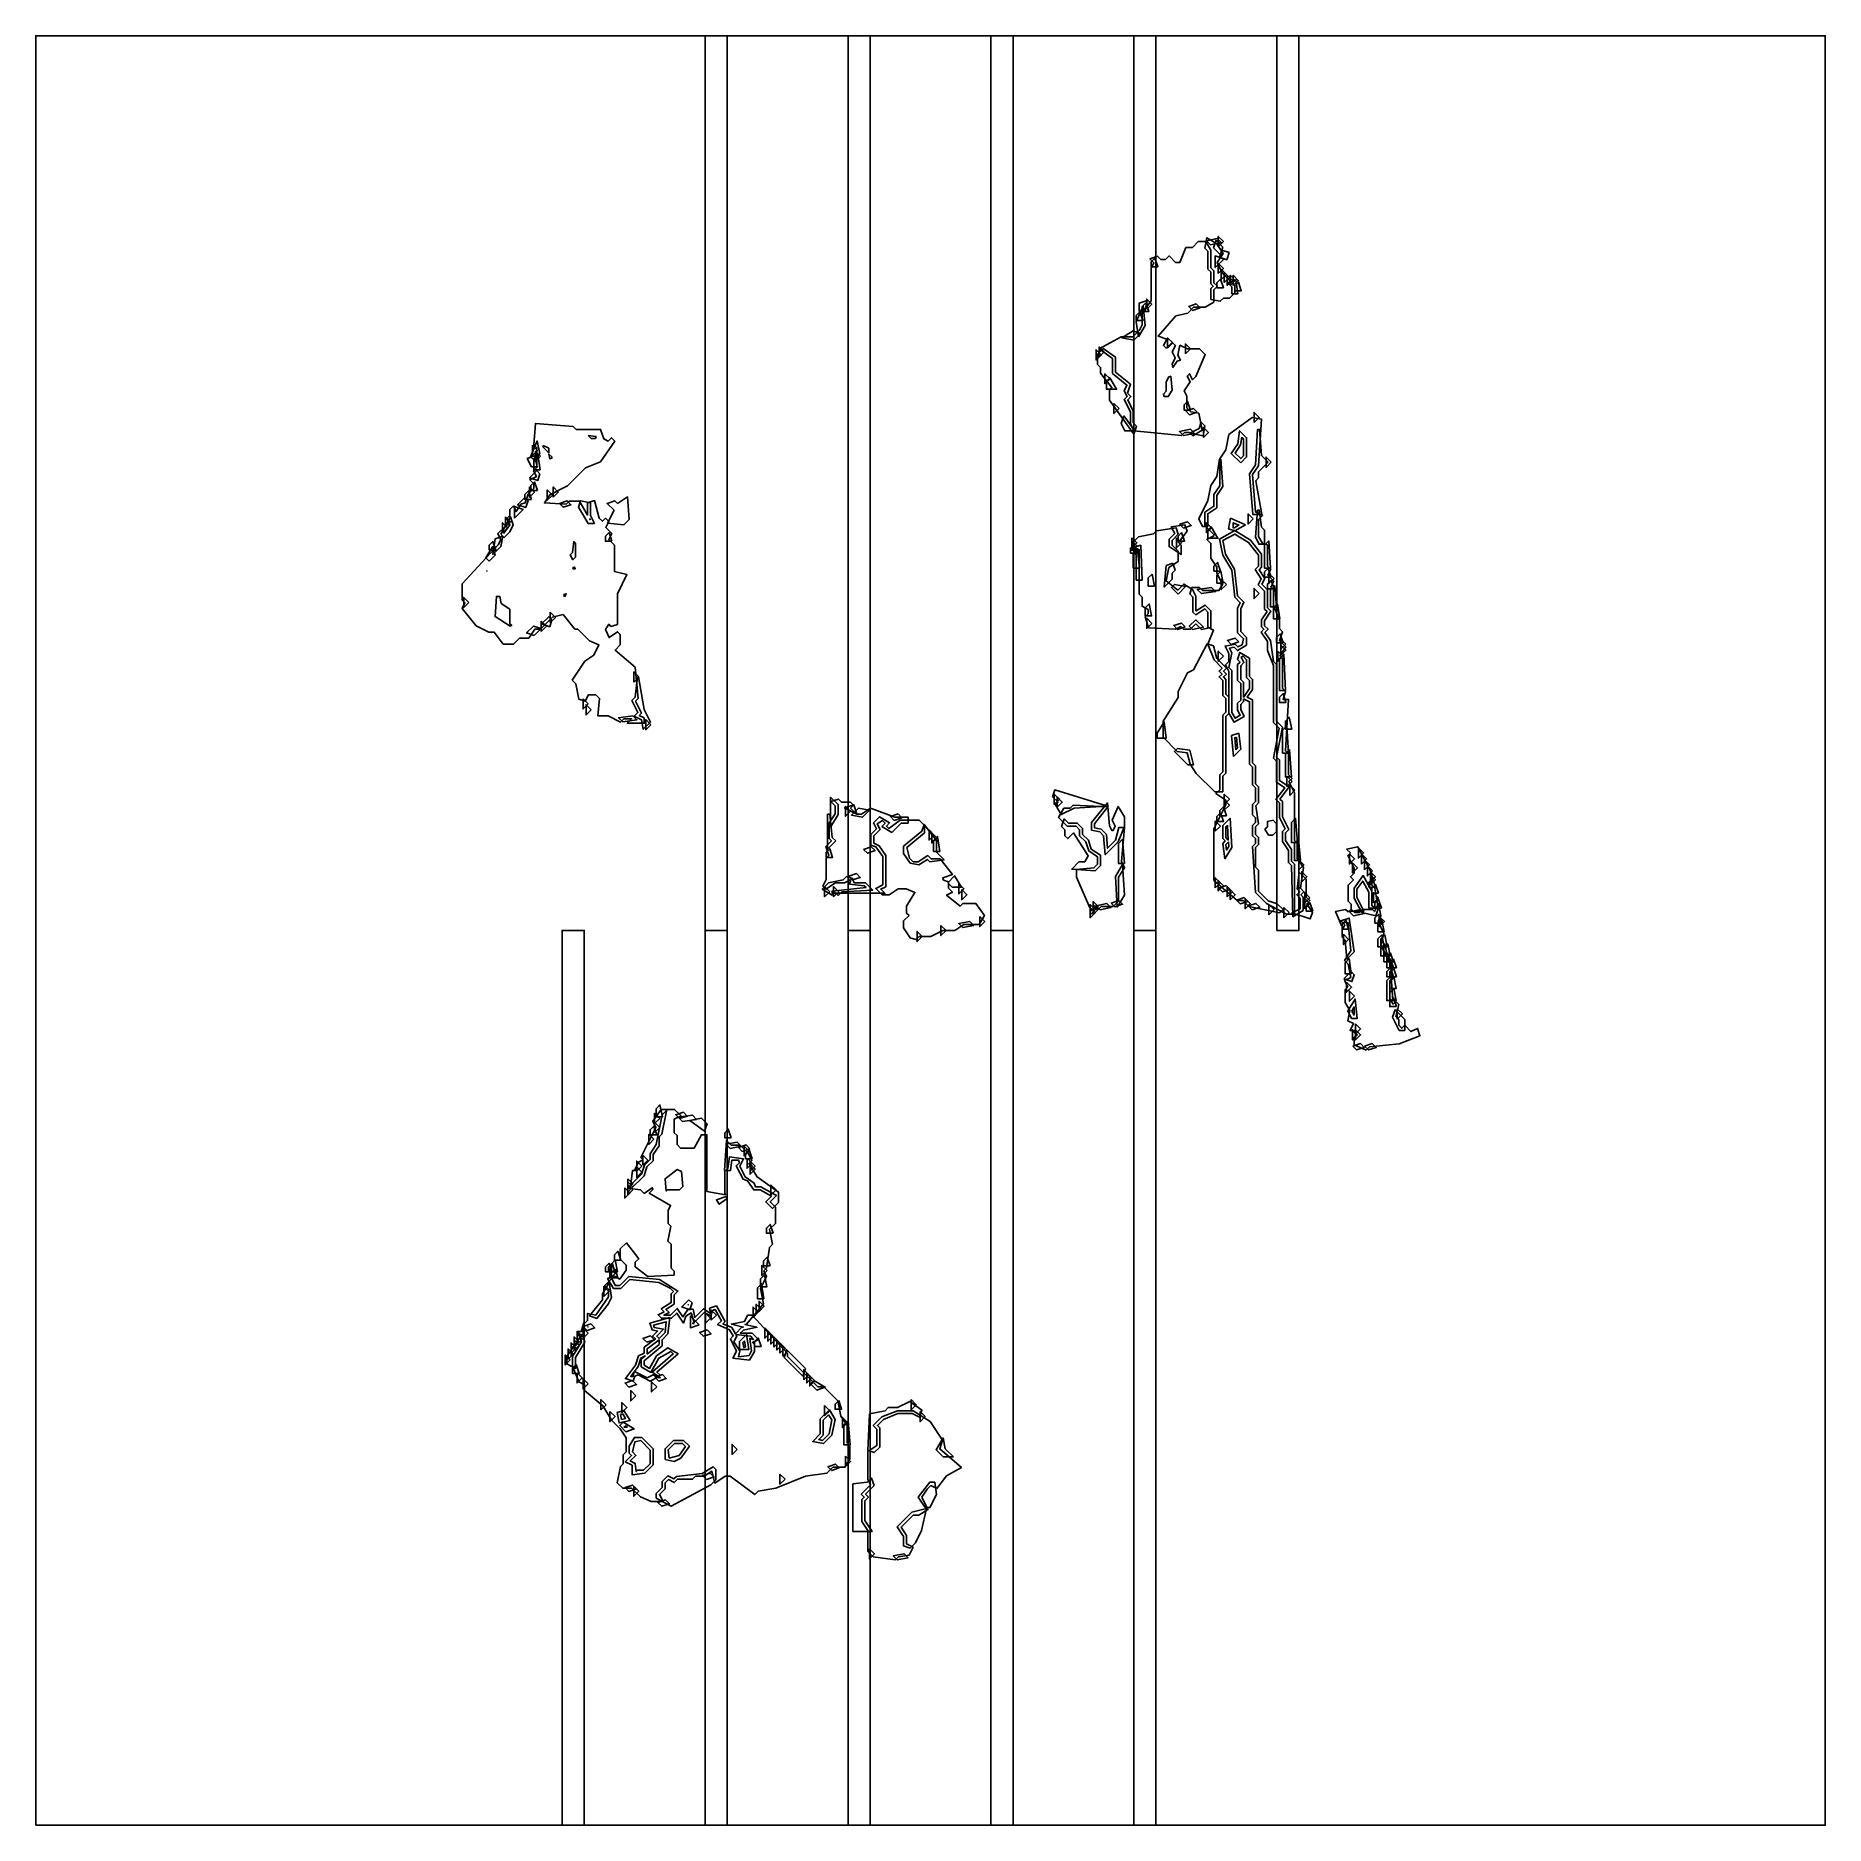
# Model space of a CAD drawing. Header units: millimetres. Extents: x 0 to 289, y 0 to 289.
import ezdxf

# ---------------------------------------------------------------- set-up
doc = ezdxf.new("R2010")
doc.units = ezdxf.units.MM
for name, color, linetype in [('CUT_OUTLINE', 5, 'Continuous'), ('CUT_SLOT', 1, 'Continuous'), ('ENG_D', 3, 'Continuous'), ('ENG_K', 2, 'Continuous'), ('ENG_L', 4, 'Continuous')]:
    doc.layers.add(name, color=color, linetype=linetype)

msp = doc.modelspace()

# ---------------------------------------------------------------- linework, layer by layer
at = {"layer": 'CUT_OUTLINE'}
msp.add_lwpolyline([(0, 0), (289.14, 0), (289.14, 289.14), (0, 289.14), (0, 0)], close=True, dxfattribs=at)
at = {"layer": 'CUT_SLOT'}
for points in [[(108.15, 144.57), (111.71, 144.57), (111.71, 289.14), (108.15, 289.14), (108.15, 144.57)], [(131.24, 144.57), (134.8, 144.57), (134.8, 289.14), (131.24, 289.14), (131.24, 144.57)], [(154.33, 144.57), (157.9, 144.57), (157.9, 289.14), (154.33, 289.14), (154.33, 144.57)], [(177.43, 144.57), (180.99, 144.57), (180.99, 289.14), (177.43, 289.14), (177.43, 144.57)], [(200.52, 144.57), (204.09, 144.57), (204.09, 289.14), (200.52, 289.14), (200.52, 144.57)], [(85.05, 0), (88.62, 0), (88.62, 144.57), (85.05, 144.57), (85.05, 0)], [(108.15, 0), (111.71, 0), (111.71, 144.57), (108.15, 144.57), (108.15, 0)], [(131.24, 0), (134.8, 0), (134.8, 144.57), (131.24, 144.57), (131.24, 0)], [(154.33, 0), (157.9, 0), (157.9, 144.57), (154.33, 144.57), (154.33, 0)], [(177.43, 0), (180.99, 0), (180.99, 144.57), (177.43, 144.57), (177.43, 0)]]:
    msp.add_lwpolyline(points, close=True, dxfattribs=at)
at = {"layer": 'ENG_D'}
for points in [[(189.87, 250.97), (189.38, 251.45), (189.38, 254.34), (188.88, 254.84), (189.22, 256.51), (190.76, 255.58), (191.84, 253.96), (190.87, 252.5), (191.75, 250.73), (193.72, 248.76), (193.72, 247.59), (192.86, 246.73), (191.89, 246.73), (191.39, 246.23), (189.87, 246.53), (189.87, 248.28), (190.25, 248.66), (189.87, 249.04), (189.87, 250.97)], [(180.23, 252.61), (180.82, 253.2), (181.29, 251.79), (180.23, 251.79), (180.23, 252.61)], [(193, 248.8), (193, 250.44), (193.82, 249.62), (193, 248.8)], [(193.72, 247.93), (193.72, 248.76), (194.31, 249.34), (194.78, 247.93), (193.72, 247.93)], [(179.37, 245.97), (179.84, 244.56), (178.78, 244.56), (178.78, 245.38), (179.37, 245.97)], [(179.51, 244.94), (179.51, 246.59), (180.33, 245.77), (179.51, 244.94)], [(188.14, 245.18), (186.91, 244.77), (186.29, 245.39), (187.52, 245.8), (188.14, 245.18)], [(178.16, 240.48), (177.81, 242.91), (178.92, 245.5), (179.27, 242.34), (178.16, 240.48)], [(177.42, 239.96), (175.47, 240.35), (177.31, 241.45), (178.51, 241.05), (177.42, 239.96)], [(176.41, 231.37), (176.96, 230.83), (176.43, 230.3), (177.34, 228.47), (177.34, 226.59), (177.85, 226.07), (177.42, 224.76), (173.48, 230.27), (173.48, 231.89), (173.88, 232.29), (172.04, 234.6), (172.04, 235.55), (171.55, 236.03), (171.55, 237.67), (172.49, 238.61), (174.45, 237.22), (174.45, 234.8), (176.9, 232.84), (176.41, 231.37)], [(185.77, 237.72), (185.77, 239.36), (186.59, 238.54), (185.77, 237.72)], [(185.53, 229.48), (186.12, 230.07), (186.59, 228.66), (185.53, 228.66), (185.53, 229.48)], [(187.66, 228.31), (186.43, 227.9), (185.81, 228.52), (187.04, 228.93), (187.66, 228.31)], [(186.57, 225.55), (187.22, 224.9), (185.45, 224.54), (184.8, 225.19), (186.57, 225.55)], [(197.58, 154.31), (197.58, 150.93), (199.15, 149.36), (200.6, 148.88), (201.53, 147.94), (201.03, 147.44), (196.01, 148.44), (195.07, 149.39), (194.11, 149.39), (190.35, 152.65), (190.35, 161.01), (192.28, 164.86), (192.28, 165.64), (190.69, 166.7), (191.31, 167.32), (191.31, 169.73), (191.79, 170.21), (191.79, 179.36), (192.28, 179.85), (192.28, 182.06), (191.79, 182.54), (191.79, 184.95), (191.21, 185.53), (191.69, 186.01), (191.21, 186.49), (191.69, 186.98), (190.38, 188.29), (189.37, 190.83), (190.28, 193.12), (189.38, 193.57), (189.38, 196.03), (188.87, 196.54), (187.43, 195.58), (186.98, 196.03), (186.98, 198.44), (186.46, 198.96), (186.8, 199.99), (188.04, 199.99), (188.52, 199.5), (191.18, 199.5), (191.76, 200.48), (190.83, 202.34), (190.83, 203.29), (189.87, 204.73), (189.87, 207.11), (189.22, 207.76), (190.35, 208.33), (190.35, 208.56), (188.9, 210.01), (188.9, 212.16), (190.35, 213.13), (190.35, 215), (191.31, 216.44), (191.31, 220.78), (192.29, 222.25), (192.78, 224.7), (196.56, 227.47), (198.07, 227.17), (197.57, 219.66), (196.62, 218.23), (197.08, 212.19), (198.22, 211.62), (197.58, 210.97), (197.58, 208.25), (198.22, 207.17), (199.02, 206.91), (199.02, 203.46), (199.56, 202.93), (199.07, 201.96), (200.04, 201), (199.56, 200.03), (199.99, 199.6), (199.99, 197.14), (200.95, 194.73), (200.95, 193.34), (201.47, 192.82), (200.98, 191.38), (201.98, 190.38), (201.02, 188.93), (201.43, 188.52), (201.43, 183.7), (201.95, 183.18), (201.53, 181.92), (202.41, 181.92), (201.92, 173.58), (202.4, 173.1), (202.4, 169.73), (202.98, 169.14), (202.45, 168.62), (203.36, 166.79), (203.36, 159.12), (203.84, 158.64), (203.84, 156.21), (204.82, 154.75), (204.34, 151.4), (204.9, 150.83), (204.42, 150.35), (204.81, 149.97), (204.81, 147.81), (203.13, 146.8), (202.88, 155.07), (202.4, 155.55), (202.4, 157.51), (201.43, 158.95), (201.43, 160.57), (201.86, 161), (200.95, 162.82), (200.95, 165.19), (200.39, 165.75), (201.81, 167.64), (200.47, 168.53), (200.47, 171.94), (199.97, 172.44), (200.93, 177.26), (199.99, 178.2), (199.99, 187.41), (199.02, 189.82), (199.02, 191.24), (197.99, 192.79), (198.44, 193.24), (198.06, 193.62), (198.06, 194.76), (198.95, 196.1), (198.54, 196.51), (198.54, 199.4), (197.52, 200.42), (198.02, 201.41), (197.03, 202.91), (197.58, 203.46), (197.58, 205.2), (195.97, 207.27), (193.72, 208.62), (191.82, 207.57), (192.26, 205.38), (193.71, 202.96), (194.19, 198.65), (195.22, 197.62), (194.69, 196.56), (194.69, 192.86), (195.65, 191.89), (195.65, 190.69), (194.17, 189.8), (193.64, 190.33), (192.87, 190.17), (193.25, 189.42), (192.78, 187.05), (193.24, 186.59), (193.24, 179.81), (193.8, 178.87), (194.61, 179.36), (194.2, 180.17), (194.2, 181.29), (194.69, 181.77), (194.69, 184.47), (194.2, 184.95), (194.2, 187.56), (194.59, 187.94), (194.17, 188.36), (194.55, 189.5), (196.13, 188.56), (196.13, 185.63), (196.61, 185.15), (196.61, 183.53), (195.76, 182.25), (196.61, 181.82), (196.61, 171.65), (197.09, 171.17), (197.09, 168.28), (197.58, 167.8), (197.58, 165.19), (197.11, 164.73), (197.59, 161.83), (197.09, 161.33), (197.09, 160.09), (197.58, 159.61), (197.58, 158.44), (197.09, 157.96), (197.09, 154.79), (197.58, 154.31)], [(188.32, 226.7), (188.92, 226.09), (188.61, 224.52), (186.48, 224.95), (187.98, 225.7), (188.32, 226.7)], [(81.46, 221.59), (80.48, 220.61), (79.95, 221.13), (81.04, 223.68), (81.46, 221.59)], [(194.86, 224.29), (194.68, 223.03), (193.79, 221.7), (194.69, 220.81), (195.17, 221.29), (195.17, 223.98), (194.86, 224.29)], [(80.48, 220.81), (81.13, 221.46), (81.48, 219.02), (80.48, 219.02), (80.48, 220.81)], [(199.6, 220.23), (198.78, 219.4), (198.78, 221.05), (199.6, 220.23)], [(81.47, 218.36), (81.11, 217.27), (79.79, 217.71), (80.96, 218.88), (81.47, 218.36)], [(81.05, 215.65), (79.99, 215.65), (79.99, 216.47), (80.58, 217.06), (81.05, 215.65)], [(79.03, 214.54), (79.55, 214.03), (79.18, 212.93), (77.86, 213.37), (79.03, 214.54)], [(80.09, 214.2), (79.03, 214.2), (79.03, 215.02), (79.62, 215.61), (80.09, 214.2)], [(79.75, 216.23), (80.58, 215.41), (79.75, 214.58), (79.75, 216.23)], [(83.47, 214.92), (82.64, 214.1), (82.64, 215.75), (83.47, 214.92)], [(83.61, 214.58), (83.61, 216.23), (84.43, 215.41), (83.61, 214.58)], [(84.61, 213.58), (85.84, 214), (86.46, 213.37), (85.23, 212.96), (84.61, 213.58)], [(89.63, 211.61), (90.26, 210.35), (89.25, 210.35), (87.68, 212.97), (88.03, 214), (89.63, 213.68), (89.63, 211.61)], [(75.12, 208.62), (76.68, 211.42), (77.12, 210.09), (76.58, 209), (75.66, 208.08), (75.12, 208.62)], [(77.34, 211.21), (77.34, 213.09), (78.75, 212.62), (77.34, 211.21)], [(75.49, 208.3), (75.16, 206.61), (73.87, 205.33), (74.24, 207.88), (75.49, 208.3)], [(93.1, 207.46), (92.04, 207.46), (92.04, 208.28), (92.63, 208.87), (93.1, 207.46)], [(185.05, 206.83), (185.05, 205.32), (183.12, 206.6), (183.12, 207.8), (184.03, 208.71), (183.48, 209.82), (185.69, 210.13), (186.04, 209.1), (184.64, 207.24), (185.05, 206.83)], [(193.65, 209.62), (194.4, 210.07), (193.48, 210.46), (193.48, 209.62), (193.65, 209.62)], [(73.25, 204.22), (72.7, 204.77), (73.79, 206.58), (74.25, 205.22), (73.25, 204.22)], [(177.1, 205.91), (177.1, 207.56), (177.92, 206.73), (177.1, 205.91)], [(177.82, 205.23), (177.24, 206.39), (178.53, 206.82), (178.79, 201.19), (177.82, 201.19), (177.82, 205.23)], [(183.75, 203.91), (184.12, 202.81), (183.6, 202.3), (183.6, 201.33), (182.34, 200.07), (182.65, 203.54), (183.75, 203.91)], [(180.38, 202.16), (180.76, 200.23), (179.75, 200.23), (179.75, 201.53), (180.38, 202.16)], [(184.57, 198.92), (183.5, 199.99), (184, 200.49), (185.78, 200.13), (184.57, 198.92)], [(197.68, 199.02), (196.85, 198.2), (196.85, 199.85), (197.68, 199.02)], [(69.97, 197.58), (69.15, 196.75), (69.15, 198.4), (69.97, 197.58)], [(179.26, 196.71), (179.89, 197.34), (180.28, 195.41), (179.26, 195.41), (179.26, 196.71)], [(80.54, 192.24), (79.31, 192.65), (80.41, 193.76), (81.65, 193.34), (80.54, 192.24)], [(81.68, 192.9), (81.68, 194.54), (82.5, 193.72), (81.68, 192.9)], [(81.72, 194.1), (82.89, 195.27), (83.4, 194.75), (83.04, 193.66), (81.72, 194.1)], [(83.13, 195.99), (83.95, 195.17), (83.13, 194.34), (83.13, 195.99)], [(180.33, 194.2), (179.51, 193.38), (179.51, 195.03), (180.33, 194.2)], [(185.73, 193.62), (184.5, 193.2), (183.88, 193.83), (185.11, 194.24), (185.73, 193.62)], [(187.46, 194.79), (188.67, 193.57), (186.9, 193.22), (186.39, 193.72), (187.46, 194.79)], [(99.32, 178.25), (98.16, 177.09), (97.85, 178.62), (96.69, 179.2), (97.29, 179.79), (96.33, 181.72), (96.87, 182.27), (97.23, 185.53), (97.37, 185.53), (98.3, 180.3), (99.32, 178.25)], [(96.62, 184.71), (96.62, 186.35), (97.44, 185.53), (96.62, 184.71)], [(94.85, 178.29), (94.18, 178.95), (96.46, 179.28), (97.13, 178.61), (94.85, 178.29)], [(181.19, 176.44), (182.3, 178.28), (182.67, 175.65), (181.19, 175.65), (181.19, 176.44)], [(186.15, 171.31), (183.98, 173.48), (184.48, 173.98), (186.45, 173.7), (187.04, 171.31), (186.15, 171.31)], [(194, 175.81), (193.74, 175.72), (193.91, 173.78), (194.19, 174.05), (194, 175.81)], [(129.15, 164.71), (128.46, 165.4), (129.69, 165.81), (130.21, 165.29), (131.66, 165.29), (132.14, 164.81), (131.66, 164.33), (132.62, 163.36), (133.41, 163.36), (134.9, 164.35), (138.83, 162.88), (140.95, 162.88), (140.95, 161.92), (139.85, 161.92), (138.34, 160.41), (136.71, 161.39), (137.24, 161.92), (136.82, 162.34), (135.97, 161.82), (136.43, 160.91), (135.41, 159.89), (135.41, 158.69), (136.3, 158.25), (137.34, 156.69), (137.34, 151.65), (136.54, 151.25), (137.2, 150.59), (128.68, 150.59), (128.66, 150.95), (134.16, 151.5), (133.86, 151.81), (131.48, 152.07), (131.72, 152.81), (130.65, 152.28), (129.22, 152.28), (127.67, 151.25), (127.17, 151.75), (127.7, 152.82), (127.7, 156.23), (128.15, 156.68), (127.67, 158.13), (128.57, 159.03), (128.18, 159.41), (128.18, 161.99), (129.15, 163.44), (129.15, 164.71)], [(165.05, 164.47), (165.05, 166.11), (165.87, 165.29), (165.05, 164.47)], [(168.66, 159.89), (168.66, 160.85), (168.08, 161.43), (166.64, 161.43), (165.23, 162.84), (166.12, 164.33), (167.12, 164.33), (167.6, 164.81), (173.24, 164.54), (171.07, 161.83), (171.07, 161.15), (172.16, 160.93), (172.99, 160.1), (173.19, 157.87), (174.47, 159.15), (174.98, 161.19), (175.91, 161.19), (175.41, 155.7), (175.93, 154.67), (174.93, 153.17), (174.93, 149.29), (174.06, 148.42), (172.14, 148.42), (171.55, 147.84), (171.07, 148.32), (170.51, 147.76), (168.18, 153.19), (168.18, 154.43), (170.96, 154.68), (171.55, 155.27), (171.55, 156.49), (170.15, 157.42), (169.66, 158.9), (168.66, 159.89)], [(145.53, 157.2), (146.77, 155.96), (144.48, 155.64), (144.06, 156.06), (142.69, 155.16), (141.29, 155.44), (140.23, 157.02), (140.23, 158.17), (143.16, 160.61), (143.52, 161.7), (145.53, 159.11), (145.53, 157.2)], [(192.55, 161.61), (192.28, 161.33), (192.28, 159.61), (192.69, 159.19), (192.55, 161.61)], [(192.71, 158.88), (192.29, 158.46), (192.42, 157.56), (192.75, 158.12), (192.71, 158.88)], [(212.27, 156.96), (213.1, 156.13), (212.27, 155.31), (212.27, 156.96)], [(214.2, 155.31), (214.2, 156.96), (215.02, 156.13), (214.2, 155.31)], [(204.56, 152.42), (204.56, 154.07), (205.39, 153.24), (204.56, 152.42)], [(212.76, 155.51), (213.58, 154.69), (212.76, 153.87), (212.76, 155.51)], [(215.89, 150.9), (215.89, 148.57), (216.91, 148.06), (216.53, 146.93), (214.28, 147.49), (213, 149.81), (213, 151.39), (214.47, 153.45), (215.89, 150.9)], [(214.68, 154.35), (214.68, 155.99), (215.51, 155.17), (214.68, 154.35)], [(215.99, 154.21), (215.17, 153.38), (215.17, 155.03), (215.99, 154.21)], [(215.65, 153.58), (216.47, 152.76), (215.65, 151.94), (215.65, 153.58)], [(127.46, 151.66), (128.28, 150.83), (127.46, 150.01), (127.46, 151.66)], [(128.91, 150.01), (128.91, 151.66), (129.73, 150.83), (128.91, 150.01)], [(205.87, 149.87), (205.05, 149.05), (205.05, 150.69), (205.87, 149.87)], [(171.17, 147.46), (170.35, 146.64), (170.35, 148.28), (171.17, 147.46)], [(170.83, 148.76), (171.65, 147.94), (170.83, 147.12), (170.83, 148.76)], [(202.5, 147.46), (201.67, 146.64), (201.67, 148.28), (202.5, 147.46)], [(205.05, 148.08), (205.05, 149.73), (205.87, 148.91), (205.05, 148.08)], [(205.87, 149.11), (206.34, 147.7), (205.29, 147.7), (205.29, 148.52), (205.87, 149.11)], [(214.04, 147.96), (214.69, 147.31), (212.92, 146.96), (212.27, 147.61), (214.04, 147.96)], [(216.37, 148.18), (216.37, 149.01), (216.96, 149.59), (217.43, 148.18), (216.37, 148.18)], [(146.25, 145.39), (147.08, 144.57), (146.25, 143.75), (146.25, 145.39)], [(151.56, 145.38), (149.79, 145.03), (149.14, 145.68), (150.91, 146.03), (151.56, 145.38)], [(152.52, 146.84), (153.34, 146.01), (152.52, 145.19), (152.52, 146.84)], [(211.56, 143.01), (211.07, 143.5), (211.07, 144.63), (211.5, 145.48), (210.86, 146.12), (212.23, 146.57), (213.01, 141.11), (211.84, 139.94), (211.56, 143.01)], [(216.37, 145.77), (216.37, 146.6), (216.96, 147.18), (217.43, 145.77), (216.37, 145.77)], [(217.87, 144.33), (216.85, 144.33), (216.85, 145.63), (217.48, 146.26), (217.87, 144.33)], [(143.22, 143.6), (142.4, 142.78), (142.4, 144.43), (143.22, 143.6)], [(217.48, 143.85), (217.87, 141.92), (216.85, 141.92), (216.85, 143.22), (217.48, 143.85)], [(218.35, 140.47), (217.33, 140.47), (217.33, 141.78), (217.96, 142.41), (218.35, 140.47)], [(212.2, 140.02), (212.55, 137.58), (211.55, 137.58), (211.55, 139.37), (212.2, 140.02)], [(217.82, 139.51), (217.82, 140.33), (218.4, 140.92), (218.87, 139.51), (217.82, 139.51)], [(218.3, 139.37), (218.89, 139.95), (219.36, 138.54), (218.3, 138.54), (218.3, 139.37)], [(211.35, 136.75), (212.52, 137.92), (213.03, 137.4), (212.67, 136.31), (211.35, 136.75)], [(211.79, 136.23), (212.62, 135.41), (211.79, 134.59), (211.79, 136.23)], [(219.36, 137.1), (218.3, 137.1), (218.3, 137.92), (218.89, 138.51), (219.36, 137.1)], [(218.98, 137.16), (219.28, 133.24), (218.3, 133.24), (218.3, 136.48), (218.98, 137.16)], [(212.61, 130.35), (212, 131.57), (213.16, 133.5), (213.51, 130.35), (212.61, 130.35)], [(213.1, 133.97), (212.27, 133.14), (212.27, 134.79), (213.1, 133.97)], [(219.84, 132.28), (218.78, 132.28), (218.78, 133.1), (219.37, 133.69), (219.84, 132.28)], [(219.24, 130.57), (219.64, 131.76), (221.19, 130.21), (221.19, 128.42), (220.32, 128.42), (219.24, 130.57)], [(213.24, 129.49), (214.06, 128.67), (213.24, 127.84), (213.24, 129.49)], [(213.24, 128.52), (214.06, 127.7), (213.24, 126.88), (213.24, 128.52)], [(212.79, 125.88), (214.03, 126.29), (214.65, 125.67), (213.41, 125.26), (212.79, 125.88)], [(214.72, 125.88), (215.95, 126.29), (216.58, 125.67), (215.34, 125.26), (214.72, 125.88)], [(101.07, 115.65), (101.97, 115.65), (101.18, 111.68), (100.72, 111.22), (100.72, 109.8), (99.75, 108.35), (99.75, 107.36), (98.76, 106.37), (98.28, 104.92), (96.06, 102.71), (96.4, 105.78), (97, 105.78), (96.81, 105.97), (97.4, 107.16), (98.14, 107.53), (97.77, 107.9), (100.21, 112.76), (99.71, 113.75), (101.07, 115.65)], [(104.64, 115.21), (105.26, 114.59), (104.02, 114.17), (103.4, 114.8), (104.64, 115.21)], [(111.3, 105.78), (111.59, 110.66), (112.38, 109.87), (113.83, 109.87), (115.13, 108.57), (115.71, 107.41), (115.24, 106.94), (116.56, 104.74), (119.99, 102.29), (119.99, 100.62), (119.03, 99.65), (117.96, 100.72), (118.87, 101.62), (117.04, 102.64), (116.01, 102.64), (115.02, 104.13), (114.28, 104.37), (113.19, 106.55), (113.69, 107.05), (113.55, 107.46), (112.49, 107.46), (112.25, 105.78), (111.3, 105.78)], [(95.66, 103.95), (96.48, 103.13), (95.66, 102.3), (95.66, 103.95)], [(119.12, 95.66), (118.06, 95.66), (118.06, 96.48), (118.65, 97.07), (119.12, 95.66)], [(92.04, 89.39), (92.04, 90.21), (92.63, 90.8), (93.1, 89.39), (92.04, 89.39)], [(93.01, 88.43), (93.01, 89.25), (93.59, 89.84), (94.06, 88.43), (93.01, 88.43)], [(118.16, 89.63), (117.34, 88.81), (117.34, 90.46), (118.16, 89.63)], [(118.64, 90.36), (117.58, 90.36), (117.58, 91.18), (118.17, 91.77), (118.64, 90.36)], [(88.67, 81.06), (89.15, 81.54), (89.15, 82.7), (90.49, 82.43), (92.52, 85.37), (92.52, 86.64), (91.94, 87.22), (93.07, 88.35), (93.64, 87.22), (94.35, 87.22), (95.81, 88.68), (100.8, 88.18), (103.75, 86.3), (103.13, 85.68), (103.13, 84.2), (101.82, 83.33), (102.33, 82.82), (101.5, 82.4), (102.54, 82.4), (103.64, 83.5), (104.57, 82.12), (105.41, 83.37), (106.21, 83.37), (106.49, 82.01), (107.91, 83.44), (109.04, 82.69), (108.87, 83.53), (109.99, 83.9), (111.38, 81.4), (111.02, 81.04), (112.45, 80.43), (113.05, 79.42), (114.09, 80.46), (114.32, 80.5), (112.39, 80.98), (114.53, 81.41), (115.02, 82.4), (115.76, 82.4), (121.44, 76.23), (121.44, 75.76), (126.36, 70.84), (127.32, 70.84), (129.61, 68.55), (130.1, 66.11), (131.08, 64.65), (131.08, 61.78), (131.56, 61.3), (131.56, 59.21), (130.73, 57.83), (128.77, 57.83), (127.82, 56.88), (124.39, 56.39), (119.58, 54.46), (116.73, 53.99), (116.16, 53.41), (112.2, 56.38), (111.39, 56.38), (109.72, 55.27), (109.24, 57.2), (108.02, 56.38), (106.6, 56.38), (106.12, 55.9), (103.71, 55.9), (103.17, 55.37), (102.21, 55.85), (101.68, 55.32), (101.68, 54.35), (100.77, 53.44), (101.35, 52.29), (99.46, 52.29), (97.69, 53.05), (96.28, 54.45), (94.83, 54.45), (93.95, 55.34), (94.47, 57.95), (94.93, 58.41), (94.93, 59.85), (95.42, 60.34), (95.42, 62.57), (94.43, 64.05), (94.4, 64.04), (93.06, 65.39), (91.62, 67.79), (88.67, 70.24), (88.67, 71.17), (87.76, 71.63), (86.74, 74.17), (86.74, 75.72), (88.16, 78.1), (87.61, 79.75), (88.33, 79.75), (88.15, 79.93), (88.56, 81.16), (88.67, 81.06)], [(91.8, 87.08), (92.62, 86.26), (91.8, 85.44), (91.8, 87.08)], [(117.62, 85.05), (116.62, 85.05), (116.62, 86.84), (117.27, 87.49), (117.62, 85.05)], [(117.1, 88.29), (117.73, 88.92), (118.12, 86.98), (117.1, 86.98), (117.1, 88.29)], [(105.53, 84.91), (106.05, 84.4), (105.69, 83.3), (104.37, 83.74), (105.53, 84.91)], [(117.2, 83.37), (116.38, 82.55), (116.38, 84.19), (117.2, 83.37)], [(116.86, 83.03), (116.86, 84.67), (117.68, 83.85), (116.86, 83.03)], [(100.72, 78.65), (101.69, 79.62), (101.88, 81.36), (99.82, 80.79), (99.94, 80.44), (101.45, 80.14), (100.33, 79.03), (100.72, 78.65)], [(106.16, 81.19), (106.12, 81.1), (106.33, 81.03), (106.16, 81.19)], [(115.9, 82.06), (115.9, 83.71), (116.72, 82.89), (115.9, 82.06)], [(87.8, 77.58), (86.98, 76.76), (86.98, 78.41), (87.8, 77.58)], [(87.46, 79.37), (88.29, 78.55), (87.46, 77.73), (87.46, 79.37)], [(89.17, 80.56), (89.22, 80.51), (89.25, 80.52), (89.17, 80.56)], [(98.79, 76.09), (100.72, 77.7), (100.72, 78.43), (98.79, 76.98), (98.79, 76.09)], [(113.12, 79.31), (113.28, 79.04), (112.8, 78.08), (113.74, 76.67), (113.55, 75.69), (115.26, 75.88), (115.65, 76.66), (115.36, 78.66), (115.93, 78.47), (115.52, 79.04), (113.12, 79.31)], [(113.73, 78.17), (114.86, 79.3), (115.21, 76.86), (113.73, 76.86), (113.73, 78.17)], [(86.36, 75.18), (85.54, 74.35), (85.54, 76), (86.36, 75.18)], [(86.84, 76.14), (86.02, 75.32), (86.02, 76.96), (86.84, 76.14)], [(86.5, 77.44), (87.32, 76.62), (86.5, 75.8), (86.5, 77.44)], [(96.74, 73.33), (98.79, 72.31), (99.75, 72.79), (100.73, 72.3), (100.9, 72.36), (99.59, 73.22), (103.01, 76.15), (102.6, 76.56), (100.65, 75.48), (99.36, 73.15), (97.82, 74.08), (97.82, 75.29), (98.48, 75.84), (97.78, 75.49), (97.32, 74.1), (96.74, 73.33)], [(96.69, 73.26), (96.14, 72.53), (96.45, 72.53), (96.69, 73.26)], [(143.16, 52.99), (144.16, 50.99), (142.71, 50.12), (141.78, 50.12), (139.82, 48.16), (140.71, 46.82), (140.71, 45.45), (141.76, 44.92), (141.11, 43.63), (139.38, 43.38), (138.87, 42.87), (135.3, 43.38), (134.45, 44.23), (134.45, 47.63), (133.48, 49.08), (133.48, 52.63), (133.87, 53.01), (133.38, 53.49), (134.88, 54.98), (134.45, 55.84), (134.45, 60.37), (135.89, 61.33), (135.89, 63.99), (135.31, 64.57), (136.72, 65.98), (139.22, 66.98), (141.75, 66.98), (144.5, 65.23), (146.52, 62.2), (146.05, 60.8), (149.57, 57.78), (147.14, 56.44), (145.6, 54.39), (144.62, 54.88), (144.03, 54.3), (143.16, 52.99)], [(141.44, 68.77), (142.26, 67.95), (141.44, 67.12), (141.44, 68.77)], [(94.83, 66.45), (94.49, 66.34), (94.64, 65.58), (95.27, 65.71), (94.83, 66.45)], [(94.99, 64.33), (95.56, 64.33), (95.37, 64.52), (94.99, 64.33)], [(127.22, 65.44), (127.22, 63.03), (126.5, 62.31), (127.14, 62.18), (128.2, 63.25), (128.65, 65.48), (128.07, 66.29), (127.22, 65.44)], [(97.75, 62.14), (96.82, 61.96), (96.4, 60.31), (96.96, 59.75), (96.06, 58.86), (96.84, 58.47), (97.03, 57.13), (97.24, 57.35), (98.21, 57.35), (99.27, 58.41), (99.27, 60.62), (97.75, 62.14)], [(102.18, 60.63), (102.36, 59.33), (103.94, 59.73), (104.98, 61.17), (104.47, 61.68), (103.23, 61.68), (102.18, 60.63)], [(108.36, 55.87), (107.74, 56.49), (108.97, 56.9), (109.6, 56.28), (108.36, 55.87)], [(101.74, 52.56), (102.37, 51.94), (101.13, 51.53), (100.51, 52.15), (101.74, 52.56)]]:
    msp.add_lwpolyline(points, close=True, dxfattribs=at)
at = {"layer": 'ENG_K'}
for points in [[(189.14, 256.03), (190.91, 256.39), (191.56, 255.74), (189.79, 255.38), (189.14, 256.03)], [(193.24, 247.45), (193.24, 248.56), (192.55, 249.24), (193.92, 249.7), (194.24, 247.45), (193.24, 247.45)], [(178.3, 244.56), (178.3, 245.94), (179.58, 246.37), (179.22, 244.56), (178.3, 244.56)], [(177.82, 243.12), (177.82, 243.94), (178.41, 244.53), (178.88, 243.12), (177.82, 243.12)], [(173.58, 233.72), (172.76, 232.9), (172.76, 234.54), (173.58, 233.72)], [(173, 233.34), (173.53, 233.87), (174.63, 232.03), (173, 232.03), (173, 233.34)], [(175.03, 228.9), (174.2, 228.08), (174.2, 229.72), (175.03, 228.9)], [(175.81, 227.74), (177.56, 225.29), (175.98, 225.29), (175.39, 226.47), (175.81, 227.74)], [(188.66, 224.22), (188.66, 225.87), (189.48, 225.04), (188.66, 224.22)], [(199.12, 220.23), (197.58, 218.68), (197.58, 217.72), (197.11, 217.25), (198.11, 211.79), (196.63, 211.79), (196.13, 218.36), (197.1, 219.82), (197.4, 225.52), (197.73, 225.53), (198.05, 221.3), (199.12, 220.23)], [(196.85, 226.63), (196.85, 228.28), (197.68, 227.45), (196.85, 226.63)], [(80.24, 222.98), (81.06, 222.15), (80.24, 221.33), (80.24, 222.98)], [(80.09, 219.5), (79.41, 220.85), (80.66, 221.26), (81.01, 219.5), (80.09, 219.5)], [(81.54, 221.19), (80.72, 220.37), (80.72, 222.01), (81.54, 221.19)], [(191.8, 216.31), (190.83, 214.85), (190.83, 212.87), (189.38, 211.9), (189.38, 209.87), (188.51, 209.87), (187.91, 211.07), (189.4, 214.04), (189.88, 216.46), (190.84, 217.9), (191.24, 220.71), (191.46, 220.7), (191.8, 216.31)], [(198.54, 206.97), (197.67, 206.97), (197.09, 208.13), (197.43, 212.51), (197.65, 212.52), (198.04, 209.74), (198.54, 209.24), (198.54, 206.97)], [(185.15, 208.87), (185.62, 207.46), (184.57, 207.46), (184.57, 208.28), (185.15, 208.87)], [(185.46, 209.59), (184.84, 210.21), (186.08, 210.62), (186.7, 210), (185.46, 209.59)], [(189.14, 208.8), (189.14, 210.45), (189.97, 209.62), (189.14, 208.8)], [(189.38, 209.24), (189.91, 209.77), (191.01, 207.94), (189.38, 207.94), (189.38, 209.24)], [(176.86, 205.53), (176.86, 206.35), (177.44, 206.94), (177.91, 205.53), (176.86, 205.53)], [(177.1, 208.04), (177.92, 207.21), (177.1, 206.39), (177.1, 208.04)], [(177.34, 205.39), (178, 206.05), (178.33, 203.12), (177.34, 203.12), (177.34, 205.39)], [(184.32, 208.04), (185.15, 207.21), (184.32, 206.39), (184.32, 208.04)], [(190.35, 203.46), (190.94, 204.05), (191.41, 202.64), (190.35, 202.64), (190.35, 203.46)], [(190.83, 202.01), (191.46, 202.64), (191.85, 200.71), (190.83, 200.71), (190.83, 202.01)], [(189.95, 200), (190.62, 199.33), (188.34, 199.01), (187.67, 199.67), (189.95, 200)], [(192.38, 200.47), (191.55, 199.65), (191.55, 201.29), (192.38, 200.47)], [(200.95, 182.26), (201.54, 182.84), (202.01, 181.43), (200.95, 181.43), (200.95, 182.26)], [(99.37, 177.82), (98.55, 177), (98.55, 178.64), (99.37, 177.82)], [(202.98, 168.66), (202.15, 167.84), (202.15, 169.49), (202.98, 168.66)], [(164.29, 166.19), (164.65, 167.28), (172.99, 164.69), (172.99, 164.64), (167.76, 164.33), (165.68, 163.29), (164.75, 164.85), (165.19, 165.29), (164.29, 166.19)], [(192.03, 164.95), (192.03, 166.59), (192.86, 165.77), (192.03, 164.95)], [(192.03, 165.63), (192.86, 164.81), (192.03, 163.99), (192.03, 165.63)], [(139.33, 163.4), (139.95, 162.78), (138.72, 162.36), (138.1, 162.99), (139.33, 163.4)], [(190.59, 160.61), (190.59, 162.26), (191.41, 161.43), (190.59, 160.61)], [(190.83, 162.98), (191.42, 163.57), (191.89, 162.16), (190.83, 162.16), (190.83, 162.98)], [(191.31, 163.12), (191.31, 163.94), (191.9, 164.53), (192.37, 163.12), (191.31, 163.12)], [(144.33, 160.81), (145.15, 159.99), (144.33, 159.17), (144.33, 160.81)], [(145.63, 159.51), (144.81, 158.68), (144.81, 160.33), (145.63, 159.51)], [(145.05, 157.34), (145.05, 159.12), (145.7, 159.78), (146.05, 157.34), (145.05, 157.34)], [(175.61, 159.33), (175.91, 155.41), (174.93, 155.41), (174.93, 158.64), (175.61, 159.33)], [(127.7, 157.2), (128.29, 157.78), (128.76, 156.37), (127.7, 156.37), (127.7, 157.2)], [(211.79, 157.73), (213.61, 158.09), (215.89, 153.78), (215.89, 151.9), (216.35, 151.43), (216.9, 148.18), (215.41, 148.18), (215.41, 150.77), (214.42, 152.55), (213.48, 151.24), (213.48, 149.93), (214.59, 147.7), (212.52, 147.7), (212.52, 148.81), (212.03, 149.29), (212.03, 151.9), (212.9, 152.76), (212.42, 153.24), (213, 153.82), (213, 154.63), (211.98, 156.66), (212.42, 157.1), (211.79, 157.73)], [(175.6, 155.24), (175.9, 150.29), (174.73, 148.35), (174.44, 153.3), (175.6, 155.24)], [(205.29, 149.97), (205.87, 149.39), (205.36, 148.87), (206.28, 147.5), (205.92, 146.43), (202.97, 147.42), (204.32, 148.09), (204.32, 149.77), (203.74, 150.35), (204.22, 150.83), (203.83, 151.23), (204.14, 154.01), (205.29, 152.86), (205.29, 149.97)], [(190.59, 151.46), (190.59, 153.1), (191.41, 152.28), (190.59, 151.46)], [(191.07, 152.62), (191.89, 151.8), (191.07, 150.97), (191.07, 152.62)], [(192.34, 151.83), (192.96, 151.21), (191.73, 150.8), (191.11, 151.42), (192.34, 151.83)], [(192.52, 150.01), (192.52, 151.66), (193.34, 150.83), (192.52, 150.01)], [(193, 151.17), (193.82, 150.35), (193, 149.53), (193, 151.17)], [(171.17, 147.94), (170.35, 147.12), (170.35, 148.76), (171.17, 147.94)], [(170.83, 147.6), (170.83, 149.25), (171.65, 148.42), (170.83, 147.6)], [(194, 149.49), (195.23, 149.9), (195.85, 149.28), (194.62, 148.87), (194, 149.49)], [(195.41, 149.73), (196.23, 148.91), (195.41, 148.08), (195.41, 149.73)], [(196.55, 147.91), (195.93, 148.53), (197.16, 148.94), (197.78, 148.32), (196.55, 147.91)], [(199.26, 148.76), (200.09, 147.94), (199.26, 147.12), (199.26, 148.76)], [(98.07, 106.64), (98.07, 108.29), (98.89, 107.46), (98.07, 106.64)], [(114.45, 108.09), (114.45, 109.73), (115.27, 108.91), (114.45, 108.09)], [(115.75, 107.7), (114.69, 107.7), (114.69, 108.53), (115.28, 109.11), (115.75, 107.7)], [(97.1, 106.36), (97.92, 105.53), (97.1, 104.71), (97.1, 106.36)], [(115.41, 106.84), (116.24, 106.02), (115.41, 105.19), (115.41, 106.84)], [(118.79, 103.47), (119.61, 102.64), (118.79, 101.82), (118.79, 103.47)], [(92.52, 89.39), (92.52, 90.21), (93.11, 90.8), (93.58, 89.39), (92.52, 89.39)], [(91.56, 84.9), (91.56, 85.84), (92.67, 87.69), (93.01, 85.25), (92.49, 84.2), (90.68, 81.88), (89.47, 82.28), (91.56, 84.9)], [(88.46, 80.58), (89.7, 80.99), (90.32, 80.37), (89.09, 79.96), (88.46, 80.58)], [(88.69, 78.04), (87.22, 75.59), (87.22, 73.82), (85.78, 74.54), (85.78, 75.73), (88.26, 79.32), (88.69, 78.04)], [(88.43, 78.69), (88.43, 80.34), (89.25, 79.51), (88.43, 78.69)], [(118.65, 79.51), (117.82, 78.69), (117.82, 80.34), (118.65, 79.51)], [(118.31, 79.85), (119.13, 79.03), (118.31, 78.21), (118.31, 79.85)], [(119.61, 78.55), (118.79, 77.73), (118.79, 79.37), (119.61, 78.55)], [(119.27, 77.24), (119.27, 78.89), (120.09, 78.07), (119.27, 77.24)], [(119.75, 78.41), (120.57, 77.58), (119.75, 76.76), (119.75, 78.41)], [(121.06, 77.1), (120.23, 76.28), (120.23, 77.93), (121.06, 77.1)], [(120.71, 75.8), (120.71, 77.44), (121.54, 76.62), (120.71, 75.8)], [(124.36, 73.79), (123.95, 72.56), (120.92, 75.59), (121.33, 76.83), (124.36, 73.79)], [(87.33, 74.42), (87.8, 73.01), (86.74, 73.01), (86.74, 73.83), (87.33, 74.42)], [(87.46, 73.11), (88.29, 72.28), (87.46, 71.46), (87.46, 73.11)], [(124.09, 71.94), (124.09, 73.59), (124.91, 72.77), (124.09, 71.94)], [(124.57, 73.11), (125.39, 72.28), (124.57, 71.46), (124.57, 73.11)], [(125.87, 71.8), (125.05, 70.98), (125.05, 72.62), (125.87, 71.8)], [(89.25, 71.32), (88.43, 70.5), (88.43, 72.14), (89.25, 71.32)], [(125.74, 71.86), (127.55, 70.78), (126.19, 70.32), (125.19, 71.32), (125.74, 71.86)], [(92.14, 67.95), (91.32, 67.12), (91.32, 68.77), (92.14, 67.95)], [(92.76, 66.84), (93.59, 66.02), (92.76, 65.2), (92.76, 66.84)], [(129.73, 68.63), (130.2, 67.22), (129.15, 67.22), (129.15, 68.05), (129.73, 68.63)], [(139.31, 66.5), (136.99, 65.57), (135.99, 64.57), (136.38, 64.19), (136.38, 61.1), (135.48, 60.2), (134.44, 60.55), (134.7, 66.46), (137.22, 66.96), (137.72, 67.47), (139.21, 67.47), (141.22, 68.47), (143.17, 67.08), (142.78, 65.92), (141.62, 66.5), (139.31, 66.5)], [(142.88, 66.84), (143.7, 66.02), (142.88, 65.2), (142.88, 66.84)], [(131.18, 65.06), (130.35, 64.23), (130.35, 65.88), (131.18, 65.06)], [(130.59, 64.67), (131.28, 65.36), (131.58, 61.44), (130.59, 61.44), (130.59, 64.67)], [(148.28, 59.51), (146.64, 59.51), (145.47, 60.68), (146.61, 62.58), (146.96, 60.84), (148.28, 59.51)], [(129.83, 57.72), (128.6, 57.31), (127.98, 57.93), (129.21, 58.34), (129.83, 57.72)], [(97.07, 54.35), (95.83, 53.94), (95.21, 54.56), (96.44, 54.97), (97.07, 54.35)], [(135.45, 54.87), (134.07, 53.49), (134.55, 53.01), (133.97, 52.43), (133.97, 49.23), (135.14, 47.47), (132.04, 47.47), (132.04, 55.15), (134.34, 55.41), (135.04, 56.1), (135.45, 54.87)], [(96.62, 54.79), (97.44, 53.97), (96.62, 53.15), (96.62, 54.79)], [(134.69, 44.68), (135.51, 43.85), (134.69, 43.03), (134.69, 44.68)]]:
    msp.add_lwpolyline(points, close=True, dxfattribs=at)
at = {"layer": 'ENG_L'}
for points in [[(180.23, 246.33), (180.23, 251.61), (180.66, 252.47), (180.02, 253.1), (181.26, 253.51), (181.77, 252.99), (182.54, 252.99), (183.12, 253.58), (184.18, 252.51), (184.88, 252.51), (185.85, 254.92), (186.88, 254.92), (187.84, 255.89), (189.04, 255.89), (189.87, 254.51), (189.87, 251.65), (190.35, 251.17), (190.35, 249.24), (190.93, 248.66), (190.35, 248.08), (190.35, 246.11), (188.97, 245.28), (187.07, 245.28), (186.13, 244.34), (184.22, 243.86), (181.37, 240.58), (182.74, 240.12), (182.21, 239.07), (182.64, 238.64), (183.6, 239.6), (184.14, 239.07), (183.63, 238.06), (184.11, 237.09), (183.61, 236.09), (183.72, 235.54), (184.41, 236.57), (184.95, 236.75), (184.55, 237.54), (184.87, 239.14), (186.07, 238.54), (188.04, 238.54), (188.95, 237.63), (187.42, 234.06), (186.91, 233.55), (186.43, 234.52), (186.06, 234.15), (186.53, 233.22), (185.57, 231.77), (186.01, 230.88), (186.01, 229), (186.61, 228.4), (187.9, 228.14), (188.45, 225.41), (186.94, 224.5), (186.39, 225.04), (185.63, 225.04), (185.14, 224.55), (177.42, 225.3), (176.86, 226.43), (176.86, 228.36), (175.84, 230.39), (176.32, 230.87), (175.86, 231.79), (176.31, 232.69), (173.96, 234.57), (173.96, 236.97), (171.83, 238.57), (175.35, 240.47), (177.24, 240.47), (178.34, 241.57), (178.78, 242.45), (178.78, 244.4), (180.23, 246.33)], [(191.83, 254.99), (191.42, 253.75), (190.31, 254.86), (190.72, 256.09), (191.83, 254.99)], [(191.89, 255.89), (191.07, 255.06), (191.07, 256.71), (191.89, 255.89)], [(192.43, 252.93), (191.25, 253.32), (191.64, 254.5), (192.82, 254.11), (192.43, 252.93)], [(192, 253.1), (190.59, 251.69), (190.59, 253.57), (192, 253.1)], [(191.07, 250.73), (191.07, 252.37), (191.89, 251.55), (191.07, 250.73)], [(191.42, 249.83), (191.89, 248.42), (190.83, 248.42), (190.83, 249.24), (191.42, 249.83)], [(191.55, 251.41), (192.38, 250.59), (191.55, 249.76), (191.55, 251.41)], [(192.86, 250.1), (192.03, 249.28), (192.03, 250.93), (192.86, 250.1)], [(192.52, 250.44), (193.34, 249.62), (192.52, 248.8), (192.52, 250.44)], [(193.48, 248.8), (193.48, 250.44), (194.3, 249.62), (193.48, 248.8)], [(182.88, 238.68), (182.88, 240.32), (183.7, 239.5), (182.88, 238.68)], [(172.14, 237.57), (171.31, 236.75), (171.31, 238.4), (172.14, 237.57)], [(171.8, 238.88), (172.62, 238.06), (171.8, 237.23), (171.8, 238.88)], [(182.64, 231.69), (182.19, 231.24), (182.33, 230.83), (182.98, 230.83), (183.6, 231.85), (183.39, 234.12), (183.05, 234), (182.64, 233.18), (182.64, 231.69)], [(80.48, 216.75), (79.83, 217.4), (80.88, 217.92), (80.42, 218.83), (80.96, 219.36), (80.96, 222.54), (80.47, 223.03), (80.74, 226.51), (86.85, 226), (87.32, 225.53), (91.25, 225.53), (91.76, 224.01), (92.48, 223.65), (93.01, 224.18), (93.56, 223.63), (91.23, 220.27), (88.8, 219.3), (85.92, 216.41), (83.05, 214.98), (82.18, 213.67), (85.68, 213.48), (86.16, 213.96), (87.84, 213.96), (89.15, 211.68), (89.15, 213.65), (90.28, 214.03), (91.05, 211.19), (91.56, 210.69), (92.04, 211.17), (92.58, 210.64), (92.09, 209.67), (93.06, 208.71), (92.58, 207.74), (93.49, 206.83), (93.49, 202.58), (95.52, 202.07), (93.97, 198.97), (93.97, 194.03), (92.94, 193.69), (92.57, 194.06), (92.07, 193.22), (92.63, 191.91), (94, 192.83), (94.45, 192.38), (94.45, 190.73), (93.6, 189.88), (96.85, 187.1), (97.35, 182.07), (96.91, 181.63), (97.88, 179.7), (97.51, 179.33), (98.31, 178.93), (98.31, 178.06), (95.56, 178.06), (96.28, 178.78), (95.03, 178.78), (94.5, 178.25), (92.47, 179.26), (90.81, 179.26), (91.07, 182.07), (90.5, 182.64), (89.3, 182.64), (88.79, 181.62), (87.74, 181.97), (87.24, 184.45), (86.67, 185.02), (88.74, 188.11), (90.17, 189.07), (90.99, 190.71), (89.49, 191.35), (87.6, 193.24), (87.11, 193.24), (85.2, 195.62), (83.49, 195.19), (81.54, 193.24), (80.61, 193.24), (79.64, 191.79), (78.17, 191.79), (77.2, 190.83), (75.54, 190.83), (74.09, 192.76), (73.19, 192.76), (71.17, 193.77), (68.87, 196.58), (69.34, 197.53), (68.91, 197.96), (68.91, 200.56), (74.73, 206.87), (75.15, 207.7), (74.64, 208.71), (75.18, 209.24), (75.63, 208.79), (76.58, 210.13), (76.09, 211.12), (76.62, 211.65), (76.62, 212.62), (77.17, 213.16), (77.61, 212.27), (78.39, 213.44), (79.08, 213.67), (79.54, 215.06), (80.48, 215.99), (80.48, 216.75)], [(81.99, 222.94), (81.94, 222.71), (82.87, 221.79), (82.89, 221.7), (82.89, 222.49), (81.99, 222.94)], [(89.27, 224.54), (89.73, 224.08), (90.42, 224.08), (90.52, 224.37), (89.27, 224.54)], [(194.69, 220.13), (193.17, 221.64), (194.21, 223.21), (194.51, 225.31), (195.65, 224.18), (195.65, 221.09), (194.69, 220.13)], [(82.92, 221.54), (83.07, 220.78), (83.37, 220.88), (83.37, 221.09), (82.92, 221.54)], [(94, 213.55), (95.62, 214.63), (95.9, 210.98), (95.02, 210.09), (92.39, 210.39), (93.44, 212.47), (92.32, 213.58), (93.55, 214), (94, 213.55)], [(75.9, 211.41), (76.72, 210.59), (75.9, 209.77), (75.9, 211.41)], [(89.45, 211.15), (89.57, 210.93), (89.6, 211), (89.45, 211.15)], [(195.45, 210.14), (193.75, 209.12), (192.72, 209.46), (193.06, 211.17), (195.45, 210.14)], [(196.71, 211.07), (195.89, 210.25), (195.89, 211.89), (196.71, 211.07)], [(75.42, 208.8), (75.42, 210.45), (76.24, 209.62), (75.42, 208.8)], [(179.75, 196.46), (178.78, 196.95), (178.78, 198.44), (178.3, 198.92), (178.3, 206.1), (177.34, 206.58), (177.34, 207.31), (178.18, 208.16), (180.59, 208.64), (181.08, 209.13), (184.25, 209.65), (184.6, 208.6), (183.6, 207.6), (183.6, 206.83), (184.57, 205.87), (184.57, 204.19), (183.1, 203.21), (182.66, 201.05), (184.55, 199.58), (185.49, 200.53), (186.92, 199.67), (187.46, 198.6), (187.46, 196.23), (187.49, 196.2), (188.93, 197.16), (189.87, 196.23), (189.87, 193.52), (188.34, 193.22), (187.46, 194.1), (186.59, 193.24), (185.43, 193.24), (185, 193.67), (184.13, 193.24), (179.81, 193.49), (179.23, 195.23), (179.75, 195.75), (179.75, 196.46)], [(195.17, 182.01), (195.17, 181.57), (194.69, 181.09), (194.69, 180.29), (195.24, 179.17), (193.64, 178.21), (192.76, 179.68), (192.76, 186.44), (192.22, 187.5), (192.76, 188.04), (192.76, 189.33), (192.16, 190.52), (193.8, 190.85), (194.25, 190.4), (194.95, 190.75), (195.15, 191.71), (194.2, 192.66), (194.2, 196.67), (194.63, 197.53), (193.73, 198.43), (193.25, 202.8), (191.81, 205.2), (191.28, 207.82), (193.73, 209.18), (196.29, 207.64), (198.06, 205.37), (198.06, 203.26), (197.65, 202.85), (198.58, 201.45), (198.11, 200.52), (199.02, 199.6), (199.02, 196.71), (199.57, 196.16), (198.54, 194.61), (198.54, 193.82), (199.12, 193.24), (198.61, 192.73), (199.49, 191.4), (199.97, 188.05), (200.47, 187.56), (200.47, 178.4), (201.45, 177.42), (200.49, 172.6), (200.95, 172.14), (200.95, 168.79), (202.5, 167.76), (201.03, 165.79), (201.43, 165.39), (201.43, 162.94), (202.45, 160.91), (201.91, 160.37), (201.91, 159.1), (202.88, 157.65), (202.88, 155.75), (203.36, 155.27), (203.36, 147.22), (202.09, 147.22), (198.88, 148.95), (197.1, 150.73), (196.61, 158.15), (197.09, 158.64), (197.09, 159.41), (196.61, 159.89), (196.61, 161.53), (197.09, 162.02), (197.09, 162.78), (196.61, 163.26), (196.61, 164.91), (197.09, 165.39), (197.09, 167.6), (196.61, 168.08), (196.61, 170.97), (196.13, 171.45), (196.13, 181.53), (195.17, 182.01)], [(73.25, 206.01), (73.25, 206.83), (73.84, 207.42), (74.31, 206.01), (73.25, 206.01)], [(87.22, 207.11), (86.93, 207.41), (86.73, 205.66), (86.32, 205.25), (86.79, 204.47), (87.22, 204.9), (87.22, 207.11)], [(199.52, 203.12), (198.54, 203.12), (198.54, 206.83), (199.23, 207.52), (199.52, 203.12)], [(72.86, 202.64), (72.91, 202.64), (72.87, 202.67), (72.86, 202.64)], [(86.89, 202.94), (87.16, 203.03), (87.07, 203.3), (86.8, 203.21), (86.89, 202.94)], [(199.13, 203.08), (199.6, 201.67), (198.54, 201.67), (198.54, 202.5), (199.13, 203.08)], [(199.61, 201.16), (200.08, 199.75), (199.02, 199.75), (199.02, 200.57), (199.61, 201.16)], [(200.09, 201.43), (199.26, 200.61), (199.26, 202.25), (200.09, 201.43)], [(199.5, 199.6), (200.18, 200.28), (200.49, 196.85), (199.5, 196.85), (199.5, 199.6)], [(76.65, 193.75), (76.9, 193.83), (76.62, 194.1), (76.62, 196.48), (75.2, 197.43), (74.98, 198.54), (74.44, 198.54), (74.22, 195.29), (76.65, 193.75)], [(85.41, 198.48), (85.71, 198.99), (85.71, 198.99), (85.33, 198.86), (85.41, 198.48)], [(200.64, 197.36), (200.99, 194.93), (199.99, 194.93), (199.99, 196.71), (200.64, 197.36)], [(184.45, 173.5), (182.16, 175.79), (182.16, 178.37), (184.57, 182.23), (184.57, 183.18), (186.07, 186.19), (187.04, 186.67), (189.27, 190.88), (190.31, 190.54), (190.81, 188.54), (192.38, 186.98), (191.89, 186.49), (192.38, 186.01), (191.89, 185.53), (192.28, 185.15), (192.28, 182.74), (192.76, 182.26), (192.76, 179.65), (192.28, 179.16), (192.28, 170.01), (191.79, 169.53), (191.79, 166.98), (190.49, 166.98), (187.51, 169.96), (186.51, 171.46), (186.06, 173.27), (184.45, 173.5)], [(194.41, 191.21), (193.17, 190.8), (192.55, 191.42), (193.79, 191.83), (194.41, 191.21)], [(200.47, 191.89), (201.06, 192.48), (201.53, 191.07), (200.47, 191.07), (200.47, 191.89)], [(202.01, 190.83), (201.19, 190.01), (201.19, 191.65), (202.01, 190.83)], [(191.89, 188.9), (191.07, 188.08), (191.07, 189.73), (191.89, 188.9)], [(195.17, 182.23), (196.13, 183.67), (196.13, 184.95), (195.65, 185.43), (195.65, 188.32), (195.1, 188.87), (194.78, 188.76), (195.22, 187.89), (194.69, 187.36), (194.69, 185.15), (195.17, 184.67), (195.17, 182.23)], [(200.71, 189.73), (201.53, 188.9), (200.71, 188.08), (200.71, 189.73)], [(201.93, 183.36), (200.95, 183.36), (200.95, 188.52), (201.65, 189.22), (201.93, 183.36)], [(201.19, 189.04), (201.19, 190.69), (202.01, 189.87), (201.19, 189.04)], [(88.43, 182.01), (89.25, 181.19), (88.43, 180.37), (88.43, 182.01)], [(89.73, 180.23), (88.91, 179.41), (88.91, 181.05), (89.73, 180.23)], [(194.41, 176.46), (194.7, 173.88), (193.53, 172.71), (193.22, 176.06), (194.41, 176.46)], [(201.43, 173.24), (201.43, 176.96), (202.12, 177.64), (202.41, 173.24), (201.43, 173.24)], [(202.93, 177.1), (201.91, 177.1), (201.91, 178.4), (202.54, 179.03), (202.93, 177.1)], [(202.6, 173.79), (202.89, 169.39), (201.91, 169.39), (201.91, 173.1), (202.6, 173.79)], [(203.46, 167.22), (202.64, 166.39), (202.64, 168.04), (203.46, 167.22)], [(129.63, 163.3), (128.42, 161.29), (128.42, 166.11), (129.63, 164.91), (129.63, 163.3)], [(132.69, 163.37), (130.69, 164.37), (132.19, 164.87), (132.69, 163.37)], [(164.57, 166.59), (165.39, 165.77), (164.57, 164.95), (164.57, 166.59)], [(174.06, 160.71), (174.42, 161.43), (173.94, 162.39), (174.89, 164.61), (175.89, 162.95), (175.89, 161.39), (174.89, 158.89), (172.81, 156.8), (172.53, 159.88), (171.92, 160.49), (170.59, 160.76), (170.59, 162), (173.19, 165.18), (173.48, 161.5), (173.87, 160.71), (174.06, 160.71)], [(129.25, 159.03), (127.94, 157.72), (127.94, 163.35), (128.32, 163.37), (128.66, 159.62), (129.25, 159.03)], [(130.83, 164.67), (131.66, 163.84), (130.83, 163.02), (130.83, 164.67)], [(132.92, 164.35), (134.7, 163.99), (133.56, 162.86), (131.79, 163.21), (132.92, 164.35)], [(147.46, 152.45), (147.46, 151.41), (148.11, 150.77), (147.18, 150.3), (149.37, 148.51), (149.77, 148.91), (151.92, 148.91), (153.29, 146.99), (152.42, 145.53), (149.94, 145.53), (148.5, 144.57), (146.55, 144.57), (144.63, 143.6), (142.74, 143.6), (142.22, 143.09), (141.28, 143.4), (140.23, 144.98), (140.23, 146.11), (141.1, 146.98), (140.71, 147.36), (140.71, 148.49), (142.05, 150.72), (140.66, 151.31), (139.34, 151.31), (137.89, 150.35), (136.76, 150.35), (135.73, 151.38), (136.86, 151.95), (136.86, 156.54), (135.74, 158.1), (134.93, 158.37), (134.93, 160.09), (135.84, 161), (135.36, 161.96), (136.34, 162.94), (137.97, 161.96), (137.44, 161.43), (137.84, 161.03), (139.67, 162.4), (142.74, 162.4), (143.6, 161.53), (143.6, 160.36), (140.74, 157.97), (141.17, 156.26), (141.78, 155.65), (142.57, 155.65), (144.12, 156.68), (144.67, 156.13), (146.13, 156.13), (148.1, 153.6), (146.56, 153.09), (146.69, 152.71), (147.46, 152.45)], [(172.04, 156.74), (172.04, 155.07), (171.16, 154.2), (167.4, 154.49), (168.56, 155.65), (169.49, 155.65), (170.07, 156.61), (167.66, 160.33), (166.74, 159.41), (166.25, 159.89), (166.25, 160.85), (165.74, 161.37), (166.15, 162.6), (166.84, 161.92), (168.28, 161.92), (169.14, 161.05), (169.14, 160.09), (170.08, 159.16), (170.55, 157.73), (172.04, 156.74)], [(191.78, 158.63), (192.18, 159.03), (191.79, 159.41), (191.79, 161.53), (192.97, 162.71), (193.24, 158), (192.13, 156.15), (191.78, 158.63)], [(199.16, 159.99), (199.89, 159.99), (200.47, 160.57), (200.47, 161.82), (199.91, 162.38), (199.02, 162.2), (199.02, 161.33), (198.6, 160.92), (199.16, 159.99)], [(202.88, 162.02), (203.56, 162.7), (203.86, 158.78), (202.88, 158.78), (202.88, 162.02)], [(204.35, 155.89), (203.36, 155.89), (203.36, 158.64), (204.03, 159.32), (204.35, 155.89)], [(133.76, 157.68), (135, 158.1), (135.62, 157.47), (134.38, 157.06), (133.76, 157.68)], [(213.72, 157.92), (214.54, 157.1), (213.72, 156.27), (213.72, 157.92)], [(130.22, 150.84), (129.63, 150.25), (129.15, 150.73), (128.7, 150.29), (127.07, 151.27), (128.07, 152.26), (130.47, 152.74), (131.01, 153.28), (131.99, 152.95), (132.21, 152.28), (134.07, 152.28), (135.24, 151.1), (130.22, 150.84)], [(131.97, 152.73), (131.35, 153.35), (132.59, 153.76), (133.21, 153.14), (131.97, 152.73)], [(147.36, 152.28), (148.47, 153.39), (149.57, 151.56), (148.08, 151.56), (147.36, 152.28)], [(204.08, 155.99), (204.9, 155.17), (204.08, 154.35), (204.08, 155.99)], [(215.65, 152.42), (215.65, 154.07), (216.47, 153.24), (215.65, 152.42)], [(149.15, 152.14), (149.97, 151.31), (149.15, 150.49), (149.15, 152.14)], [(149.63, 151.17), (150.45, 150.35), (149.63, 149.53), (149.63, 151.17)], [(215.41, 151.56), (215.41, 152.38), (215.99, 152.97), (216.46, 151.56), (215.41, 151.56)], [(216.95, 150.59), (215.89, 150.59), (215.89, 151.41), (216.48, 152), (216.95, 150.59)], [(216.13, 149.05), (216.13, 150.69), (216.95, 149.87), (216.13, 149.05)], [(173.08, 148.93), (173.73, 148.28), (171.96, 147.92), (171.31, 148.57), (173.08, 148.93)], [(173.76, 149.01), (174.99, 149.42), (175.61, 148.8), (174.38, 148.39), (173.76, 149.01)], [(212.33, 131.63), (211.55, 132.94), (211.55, 135.03), (211.98, 135.46), (211.47, 136.48), (212.48, 136.99), (212.05, 139.15), (211.48, 139.72), (212.51, 141.26), (212.05, 145.83), (211.62, 145.98), (210.99, 145.35), (210.01, 147.64), (211.63, 147.96), (212.03, 147.56), (212.52, 148.04), (213.1, 147.46), (213.86, 147.46), (214.34, 147.94), (215.99, 147.94), (216.3, 147.63), (216.95, 148.92), (217.35, 146.94), (216.88, 146.01), (217.83, 144.11), (217.35, 142.19), (219.31, 138.26), (218.83, 137.77), (219.31, 136.81), (218.78, 136.28), (218.78, 133.55), (219.31, 132.67), (219.74, 133.1), (220.25, 132.59), (219.77, 130.67), (220.23, 130.21), (220.23, 129.25), (220.71, 128.77), (221.19, 129.25), (222.2, 128.24), (223.26, 128.76), (223.66, 127.56), (220.28, 126.26), (215.52, 125.78), (214.98, 125.25), (213, 126.1), (213, 127.32), (213.38, 127.7), (212.9, 128.18), (213.14, 128.42), (212.37, 128.42), (212.92, 129.52), (212, 129.98), (212.33, 131.63)], [(211.07, 144.81), (211.07, 145.63), (211.66, 146.22), (212.13, 144.81), (211.07, 144.81)], [(217.09, 146.84), (217.92, 146.01), (217.09, 145.19), (217.09, 146.84)], [(211.31, 143.95), (212.13, 143.12), (211.31, 142.3), (211.31, 143.95)], [(218.35, 141.92), (217.33, 141.92), (217.33, 143.22), (217.96, 143.85), (218.35, 141.92)], [(217.82, 140.47), (217.82, 141.78), (218.45, 142.41), (218.83, 140.47), (217.82, 140.47)], [(218.3, 140.33), (218.89, 140.92), (219.36, 139.51), (218.3, 139.51), (218.3, 140.33)], [(219.37, 139.95), (219.84, 138.54), (218.78, 138.54), (218.78, 139.37), (219.37, 139.95)], [(219.84, 137.1), (218.78, 137.1), (218.78, 137.92), (219.37, 138.51), (219.84, 137.1)], [(218.78, 135.17), (218.78, 136.48), (219.41, 137.11), (219.8, 135.17), (218.78, 135.17)], [(219.41, 135.18), (219.8, 133.24), (218.78, 133.24), (218.78, 134.55), (219.41, 135.18)], [(212.66, 131.56), (213, 130.89), (213, 132.22), (212.66, 131.56)], [(219.98, 131.9), (220.81, 131.08), (219.98, 130.25), (219.98, 131.9)], [(213.58, 127.7), (212.76, 126.88), (212.76, 128.52), (213.58, 127.7)], [(100.23, 115.75), (100.86, 116.38), (101.25, 114.45), (100.23, 114.45), (100.23, 115.75)], [(101.51, 82.95), (101.06, 83.41), (102.64, 84.46), (102.64, 85.88), (103.03, 86.26), (102.5, 86.78), (100.65, 87.71), (95.99, 88.18), (94.55, 86.74), (93.35, 86.74), (92.4, 88.32), (93.51, 88.69), (94.37, 88.25), (95.42, 89.71), (95.42, 90.5), (94.45, 91.46), (94.45, 93.11), (95.44, 94.09), (97.42, 91.54), (96.86, 90.98), (96.86, 90.23), (98.87, 88.67), (103.13, 88.9), (103.13, 89.53), (102.64, 90.01), (102.64, 93.87), (102.14, 94.37), (102.62, 96.78), (102.16, 97.24), (102.16, 99.33), (102.57, 100.14), (99.12, 102.11), (99.72, 102.71), (99.62, 102.99), (98.28, 102.09), (97.71, 102.66), (95.63, 102.96), (97.85, 105.18), (98.34, 106.63), (99.27, 107.56), (99.27, 108.5), (100.25, 109.97), (101.22, 114.81), (102.06, 115.65), (103.23, 115.65), (104.26, 114.62), (103.13, 114.06), (103.13, 111.9), (103.61, 111.42), (103.61, 109.97), (104.19, 109.39), (106.36, 109.39), (107.56, 111.56), (108.43, 111.56), (108.43, 102.37), (111.44, 101.86), (111.32, 102.1), (111.32, 105.63), (111.81, 106.13), (112.08, 107.98), (114.33, 107.65), (113.76, 106.5), (114.64, 104.74), (116.1, 103.76), (116.31, 103.13), (117.16, 103.13), (119.67, 101.74), (118.65, 100.72), (119.51, 99.85), (119.51, 97.24), (118.57, 96.3), (119.05, 93.89), (118.53, 93.37), (118.05, 90), (117.63, 89.58), (118.09, 88.67), (117.11, 86.71), (117.6, 84.26), (114.82, 80.98), (114.58, 80.93), (116.51, 80.45), (114.33, 80.01), (113.83, 79.51), (115.75, 79.51), (116.78, 78.48), (115.82, 78), (116.14, 77.68), (116.14, 76.55), (115.3, 75.16), (112.63, 75.46), (113.22, 76.62), (112.23, 78.6), (112.7, 79.07), (112.11, 80.04), (110.17, 80.88), (110.78, 81.48), (109.76, 83.32), (109.34, 83.18), (109.05, 82.31), (107.99, 82.83), (106.39, 81.24), (105.88, 82.77), (105.01, 82.24), (104.64, 81.14), (103.57, 82.75), (102.74, 81.92), (101.1, 81.92), (100.55, 82.47), (101.51, 82.95)], [(99.86, 112.97), (100.33, 111.56), (99.27, 111.56), (99.27, 112.38), (99.86, 112.97)], [(100.82, 114.21), (99.99, 113.39), (99.99, 115.03), (100.82, 114.21)], [(99.99, 113.59), (100.82, 112.76), (99.99, 111.94), (99.99, 113.59)], [(106.77, 114.04), (104.49, 113.71), (103.82, 114.38), (106.1, 114.71), (106.77, 114.04)], [(105.67, 113.85), (107.54, 114.23), (108.46, 113.31), (108.07, 112.14), (105.67, 113.85)], [(99.03, 111.66), (99.85, 110.84), (99.03, 110.01), (99.03, 111.66)], [(112.37, 111.08), (111.32, 111.08), (111.32, 111.9), (111.9, 112.49), (112.37, 111.08)], [(113.32, 110.37), (113.97, 109.72), (112.2, 109.37), (111.55, 110.02), (113.32, 110.37)], [(115.38, 109.28), (114.14, 108.87), (113.52, 109.5), (114.76, 109.91), (115.38, 109.28)], [(97.1, 105.68), (97.1, 107.32), (97.92, 106.5), (97.1, 105.68)], [(114.93, 107.8), (115.75, 106.98), (114.93, 106.16), (114.93, 107.8)], [(116.24, 106.5), (115.41, 105.68), (115.41, 107.32), (116.24, 106.5)], [(95.66, 104.43), (96.48, 103.61), (95.66, 102.78), (95.66, 104.43)], [(104.34, 105.62), (103.64, 105.97), (101.69, 104.46), (101.87, 102.45), (102.06, 102.64), (103.99, 102.64), (104.56, 103.22), (104.34, 105.62)], [(95.17, 102.98), (96, 102.16), (95.17, 101.34), (95.17, 102.98)], [(96.48, 102.64), (95.66, 101.82), (95.66, 103.47), (96.48, 102.64)], [(111.57, 101.59), (109.99, 101.06), (110.43, 100.34), (111.73, 101.27), (111.57, 101.59)], [(94.07, 92.73), (94.54, 91.32), (93.49, 91.32), (93.49, 92.14), (94.07, 92.73)], [(92.76, 89.97), (93.59, 89.15), (92.76, 88.33), (92.76, 89.97)], [(94.02, 89.39), (93.01, 89.39), (93.01, 90.7), (93.64, 91.33), (94.02, 89.39)], [(105.43, 84.13), (105.39, 84.09), (105.44, 84.09), (105.43, 84.13)], [(97.32, 72.75), (96.81, 72.58), (96.53, 71.74), (95.26, 72.16), (96.89, 74.33), (97.39, 75.83), (98.31, 76.29), (98.31, 77.22), (100.11, 78.57), (99.65, 79.03), (100.47, 79.85), (99.57, 80.03), (99.2, 81.12), (102.44, 82.01), (102.15, 79.4), (101.2, 78.45), (101.2, 77.47), (98.31, 75.06), (98.31, 74.35), (99.18, 73.82), (100.29, 75.82), (102.15, 77.15), (103.78, 76.17), (100.35, 73.23), (100.82, 72.77), (100.38, 72.33), (99.27, 71.77), (97.32, 72.75)], [(107.19, 80.85), (105.78, 80.38), (105.78, 82.26), (107.19, 80.85)], [(108.19, 82.74), (109.01, 81.92), (108.19, 81.1), (108.19, 82.74)], [(109.15, 81.58), (109.15, 83.23), (109.97, 82.4), (109.15, 81.58)], [(86.98, 77.24), (86.98, 78.89), (87.8, 78.07), (86.98, 77.24)], [(87.46, 79.85), (88.29, 79.03), (87.46, 78.21), (87.46, 79.85)], [(98.72, 78.03), (98.1, 78.65), (99.34, 79.07), (99.96, 78.44), (98.72, 78.03)], [(108.49, 80.03), (109.11, 79.41), (107.88, 79), (107.26, 79.62), (108.49, 80.03)], [(114.52, 78.28), (114.23, 77.99), (114.39, 77.18), (114.66, 77.27), (114.52, 78.28)], [(116.14, 78.17), (116.72, 78.75), (117.19, 77.34), (116.14, 77.34), (116.14, 78.17)], [(87.32, 77.1), (86.5, 76.28), (86.5, 77.93), (87.32, 77.1)], [(100.03, 72.39), (101.26, 72.8), (101.88, 72.18), (100.65, 71.77), (100.03, 72.39)], [(96.44, 71.84), (97.07, 71.22), (95.83, 70.8), (95.21, 71.43), (96.44, 71.84)], [(96.96, 69.39), (96.14, 68.57), (96.14, 70.22), (96.96, 69.39)], [(100.33, 70.84), (99.51, 70.02), (99.51, 71.66), (100.33, 70.84)], [(93.93, 66.66), (95.04, 67.03), (96.04, 65.37), (94.26, 65.01), (93.93, 66.66)], [(94.69, 66.64), (94.69, 68.29), (95.51, 67.47), (94.69, 66.64)], [(128.65, 63.01), (127.3, 61.66), (125.53, 62.02), (126.74, 63.23), (126.74, 65.64), (128.23, 67.13), (129.16, 65.58), (128.65, 63.01)], [(127.46, 67.81), (128.28, 66.98), (127.46, 66.16), (127.46, 67.81)], [(94.9, 65.12), (96.71, 64.03), (95.35, 63.58), (94.35, 64.57), (94.9, 65.12)], [(99.75, 58.21), (98.42, 56.88), (96.38, 56.59), (96.38, 58.16), (95.25, 58.73), (96.28, 59.75), (95.9, 60.14), (95.9, 61.27), (96.72, 62.65), (97.92, 62.65), (99.75, 60.82), (99.75, 58.21)], [(101.68, 59.08), (101.68, 60.82), (103.03, 62.16), (104.67, 62.16), (105.61, 61.23), (104.25, 59.33), (103.16, 58.78), (101.68, 59.08)], [(113.34, 60.72), (112.52, 59.9), (112.52, 61.54), (113.34, 60.72)], [(107.7, 56.84), (107.68, 56.84), (109.43, 57.89), (109.87, 57.45), (109.87, 55.8), (109.05, 54.98), (102.64, 51.53), (100.23, 52.87), (100.23, 53.59), (101.2, 54.55), (101.2, 55.52), (102.11, 56.43), (103.08, 55.95), (103.5, 56.37), (107.7, 56.84)], [(130.83, 59.61), (131.66, 58.79), (130.83, 57.97), (130.83, 59.61)], [(121.06, 55.9), (120.23, 55.08), (120.23, 56.72), (121.06, 55.9)], [(145.54, 53.45), (144.48, 51.32), (143.72, 51.32), (142.58, 53.02), (144.45, 55.42), (145.26, 55.42), (145.54, 53.45)], [(142.12, 45.64), (141.26, 44.78), (140.23, 45.12), (140.23, 46.67), (139.2, 48.22), (141.55, 50.58), (143.93, 51.17), (143.11, 47.63), (142.12, 45.64)], [(140.96, 43.22), (139.19, 42.87), (138.54, 43.52), (140.31, 43.87), (140.96, 43.22)]]:
    msp.add_lwpolyline(points, close=True, dxfattribs=at)

doc.saveas('drawing.dxf')
